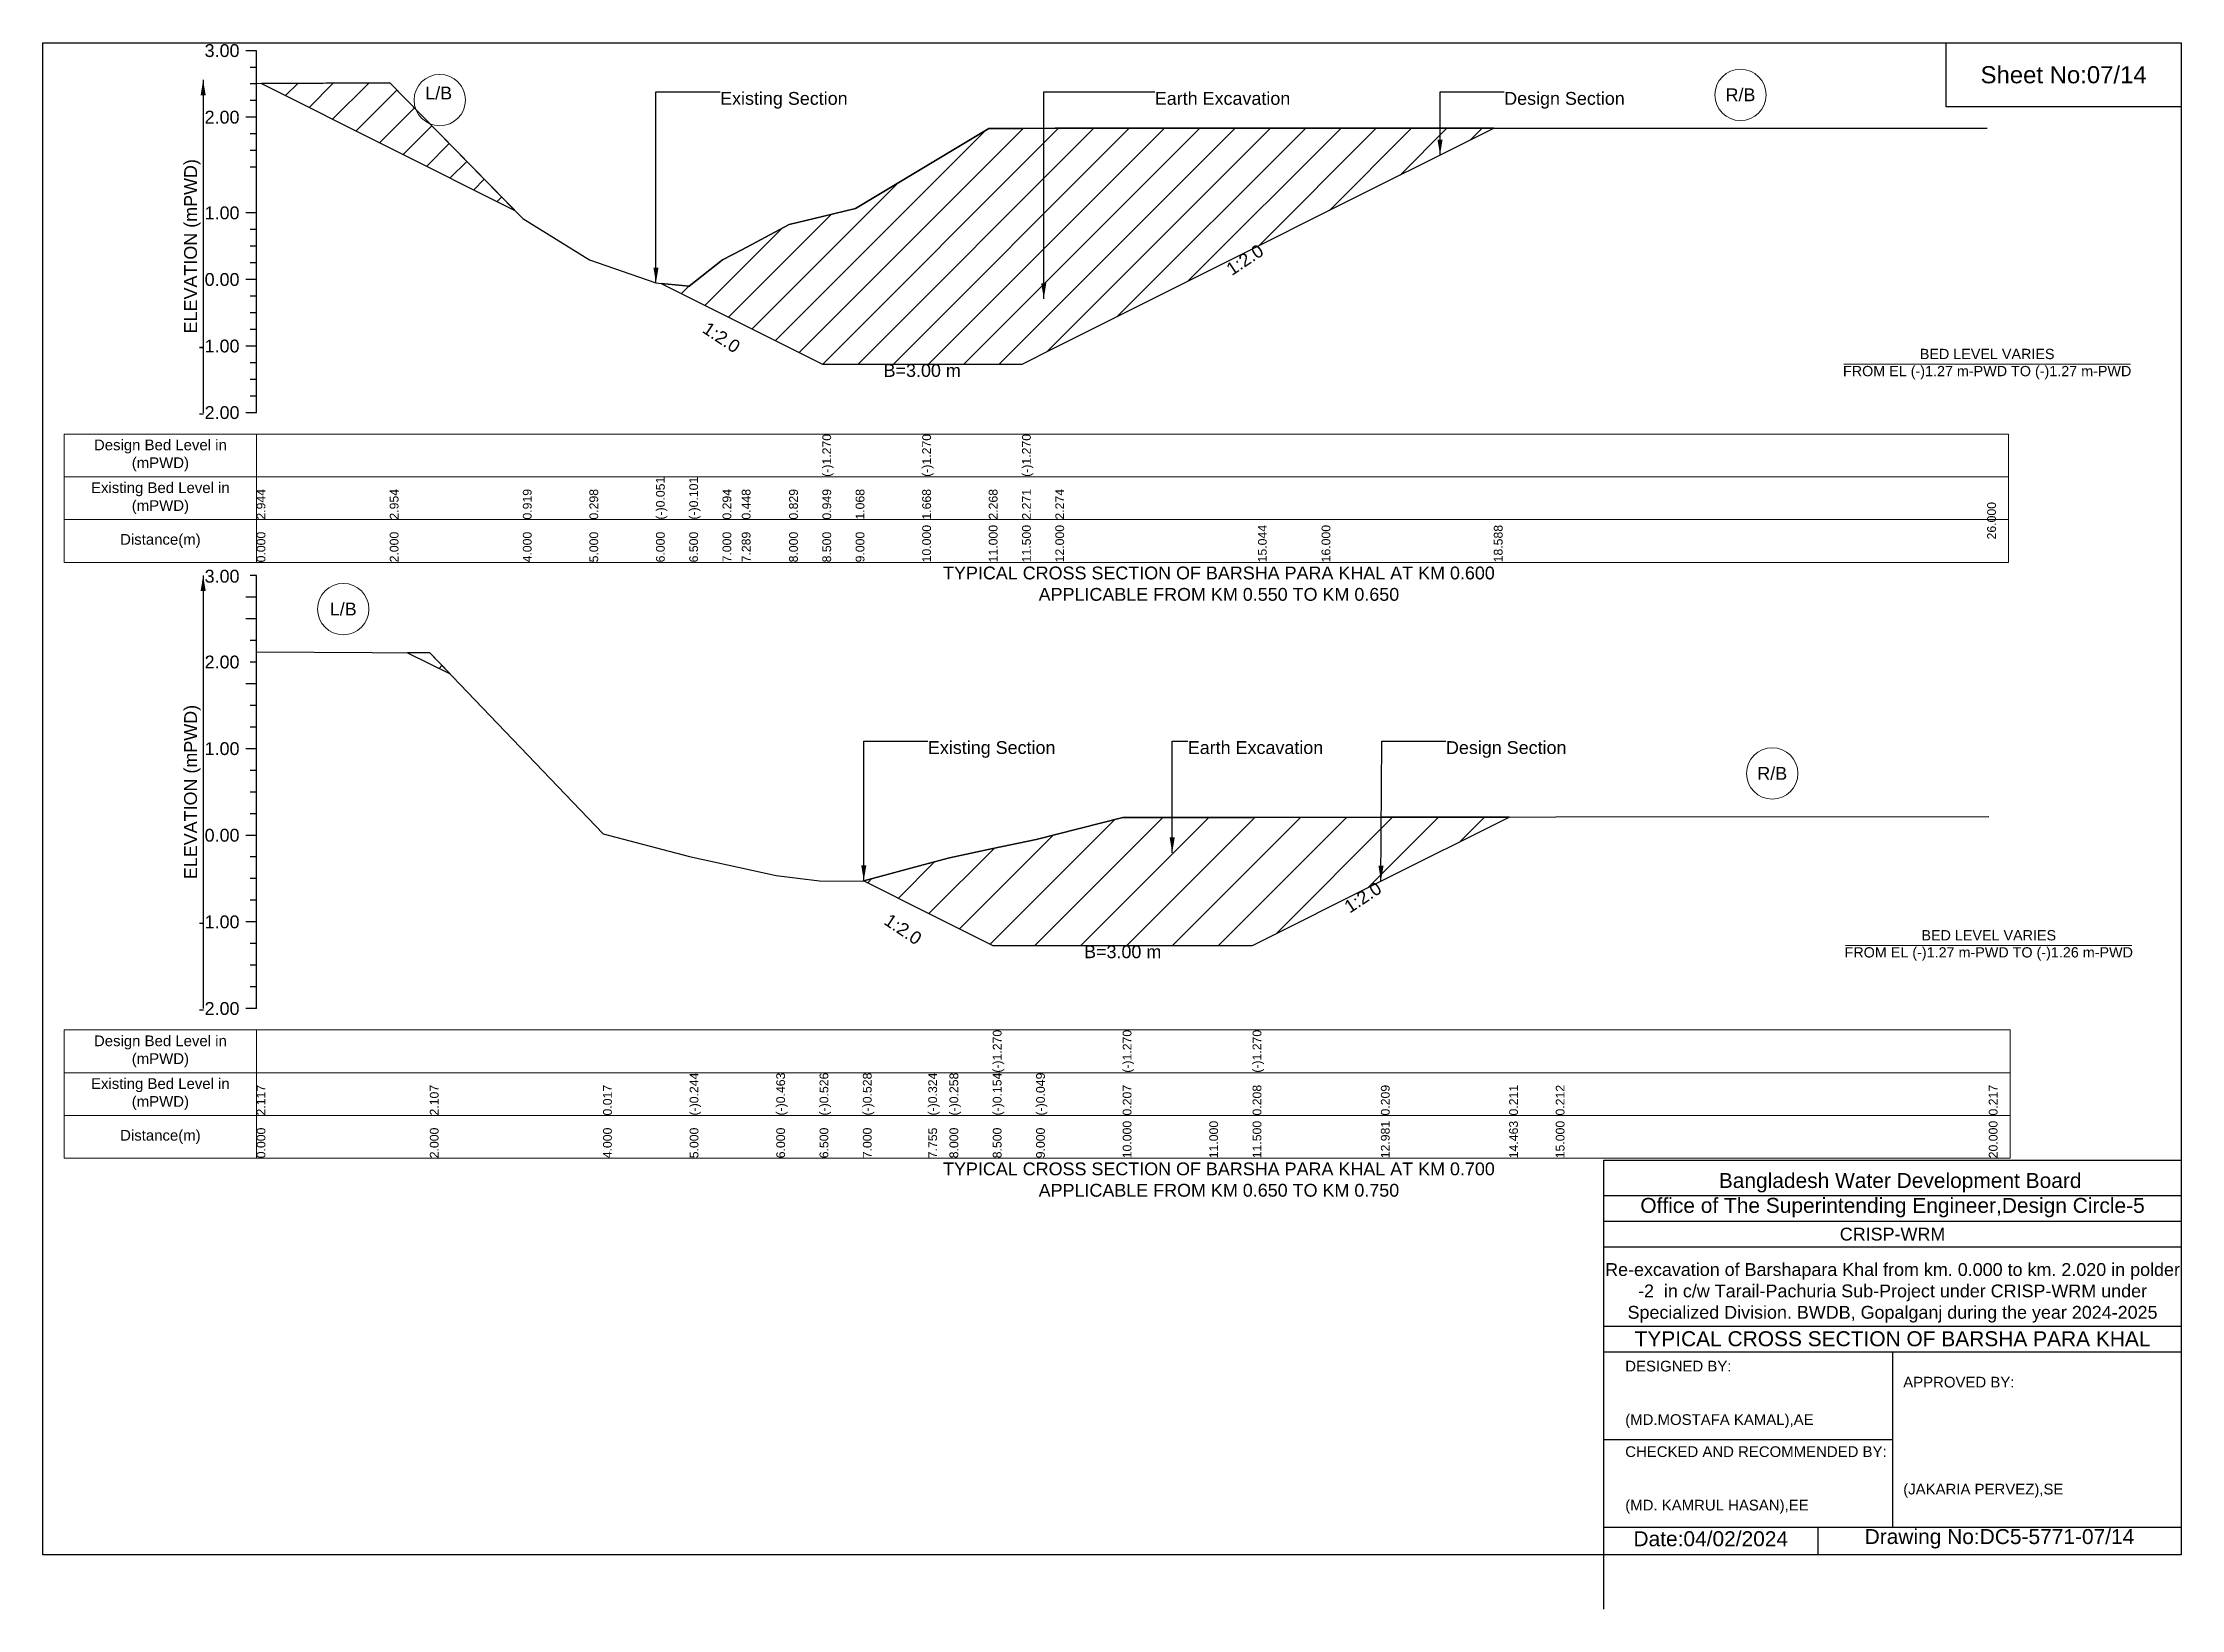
# Model space of a CAD drawing. Header units: inches. Extents: x 91000 to 248000, y -12937 to 0.
# Drawn here: x 160000 to 168000, y -5859 to 0 of the extents above; entities that cross this region are included whole.
import ezdxf

# ---------------------------------------------------------------- set-up
doc = ezdxf.new("R2010")
doc.units = ezdxf.units.IN
doc.header["$LTSCALE"] = 7
doc.header["$MEASUREMENT"] = 0
for name, color, linetype, lineweight in [('Cross section Data Border', 7, 'Continuous', 9), ('Cross Section Labels', 7, 'Continuous', 9), ('Existing_Bed_Level for Xsection', 7, 'Continuous', 25)]:
    doc.layers.add(name, color=color, linetype=linetype, lineweight=lineweight)
doc.styles.get("Standard").update_dxf_attribs({"font": 'arial.ttf'})
doc.dimstyles.get("Standard").update_dxf_attribs({"dimtxt": 0.18, "dimasz": 0.18, "dimexe": 0.18, "dimexo": 0.0625, "dimgap": 0.09, "dimtad": 0, "dimtih": 1, "dimtoh": 1, "dimdec": 4, "dimzin": 0, "dimdsep": 46, "dimtxsty": 'Standard', "dimcen": 0.09, "dimadec": 0, "dimazin": 0, "dimtfac": 1, "dimtdec": 4, "dimtofl": 0, "dimtmove": 0, "dimatfit": 3, "dimfxl": 1, "dimtolj": 1, "dimtzin": 0, "dimarcsym": 0})
pattern_1 = [(45, (0, -71.67), (-85.91347, 85.91347), [])]

msp = doc.modelspace()

# ---------------------------------------------------------------- texts
at = {"attachment_point": 5}
for s, insert, char_height in [('Sheet No:07/14', (167560, -120), 64), ('Bangladesh Water Development Board', (166948.5, -4264.1), 56), ('Office of The Superintending Engineer,Design Circle-5', (166920, -4357.2), 56)]:
    msp.add_mtext(s, dxfattribs=dict(at, insert=insert, char_height=char_height))
for s, insert, char_height, width, attachment_point in [('CRISP-WRM', (166920, -4456.5), 48, 2240, 5), ('Re-excavation of Barshapara Khal from km. 0.000 to km. 2.020 in polder -2  in c/w Tarail-Pachuria Sub-Project under CRISP-WRM under Specialized Division. BWDB, Gopalganj during the year 2024-2025', (166920, -4676), 48, 2160, 5), ('TYPICAL CROSS SECTION OF BARSHA PARA KHAL', (166920, -4848), 56, 2240, 5), ('DESIGNED BY:^J^J^J(MD.MOSTAFA KAMAL),AE', (165920, -5056), 40, 1120, 4), ('APPROVED BY:^J^J^J^J^J^J(JAKARIA PERVEZ),SE', (166960, -5216), 40, 1120, 4), ('CHECKED AND RECOMMENDED BY:^J^J^J(MD. KAMRUL HASAN),EE', (165920, -5376), 40, 1120, 4), ('Date:04/02/2024', (166240, -5596), 56, 1120, 5), ('Drawing No:DC5-5771-07/14', (167320, -5596), 56, 1760, 5)]:
    msp.add_mtext(s, dxfattribs=dict(insert=insert, char_height=char_height, width=width, attachment_point=attachment_point))
at = {"layer": 'Cross section Data Border', "char_height": 40, "width": 640, "attachment_point": 5}
for s, insert in [('Design Bed Level in (mPWD)', (160440, -1543.6)), ('Existing Bed Level in (mPWD)', (160440, -1703.6)), ('Distance(m)', (160440, -1863.6)), ('Design Bed Level in (mPWD)', (160440, -3772.6)), ('Existing Bed Level in (mPWD)', (160440, -3932.6)), ('Distance(m)', (160440, -4092.6))]:
    msp.add_mtext(s, dxfattribs=dict(at, insert=insert))
at = {"layer": 'Cross Section Labels'}
for s, insert, char_height, attachment_point in [('L/B', (161481.1, -188.3), 48, 5), ('Existing Section', (162534, -184.1), 48, 1), ('Earth Excavation', (164160.1, -184.1), 48, 1), ('Design Section', (165467.2, -184.1), 48, 1), ('R/B', (166351.2, -194.9), 48, 5), ('BED LEVEL VARIES ^JFROM EL (-)1.27 m-PWD TO (-)1.27 m-PWD', (167274, -1201.8), 38.4, 5), ('B=3.00 m', (163290, -1201.8), 48, 2), ('TYPICAL CROSS SECTION OF BARSHA PARA KHAL AT KM 0.600^JAPPLICABLE FROM KM 0.550 TO KM 0.650', (164400, -2023.6), 48, 5), ('L/B', (161124, -2118.3), 48, 5), ('Existing Section', (163311.4, -2612.3), 48, 1), ('Earth Excavation', (164283.4, -2612.3), 48, 1), ('Design Section', (165249.3, -2612.3), 48, 1), ('R/B', (166470, -2733.1), 48, 5), ('BED LEVEL VARIES ^JFROM EL (-)1.27 m-PWD TO (-)1.26 m-PWD', (167280, -3376.1), 38.4, 5), ('B=3.00 m', (164040, -3376.1), 48, 2), ('TYPICAL CROSS SECTION OF BARSHA PARA KHAL AT KM 0.700^JAPPLICABLE FROM KM 0.650 TO KM 0.750', (164400, -4252.6), 48, 5)]:
    msp.add_mtext(s, dxfattribs=dict(at, insert=insert, char_height=char_height, attachment_point=attachment_point))
at = {"layer": 'Cross Section Labels', "char_height": 48, "attachment_point": 2}
for insert, rotation in [((164483.7, -791.7), 33.69007), ((162552.6, -1082.2), 326.30993), ((164925, -3176.6), 33.69007), ((163231.7, -3295.9), 326.30993)]:
    msp.add_mtext('1:2.0', dxfattribs=dict(at, insert=insert, rotation=rotation))
at = {"layer": 'Existing_Bed_Level for Xsection', "char_height": 48, "attachment_point": 6}
for s, insert in [('3.00', (160736, -29.6)), ('2.00', (160736, -278.6)), ('1.00', (160736, -636.6)), ('0.00', (160736, -885.6)), ('-1.00', (160736, -1134.6)), ('-2.00', (160736, -1383.6)), ('3.00', (160736, -1995.7)), ('2.00', (160736, -2316.6)), ('1.00', (160736, -2640.6)), ('0.00', (160736, -2964.6)), ('-1.00', (160736, -3288.6)), ('-2.00', (160736, -3612.6))]:
    msp.add_mtext(s, dxfattribs=dict(at, insert=insert))
at = {"layer": 'Existing_Bed_Level for Xsection', "rotation": 90}
for s, insert, char_height, attachment_point in [('ELEVATION (mPWD)', (160560, -761.1), 48, 5), ('(-)1.270', (162916.5, -1623.6), 32.8, 1), ('(-)1.270', (163290, -1623.6), 32.8, 1), ('(-)1.270', (163663.5, -1623.6), 32.8, 1), ('2.944', (160800, -1783.6), 32.8, 1), ('2.954', (161298, -1783.6), 32.8, 1), ('0.919', (161796, -1783.6), 32.8, 1), ('0.298', (162045, -1783.6), 32.8, 1), ('(-)0.051', (162294, -1783.6), 32.8, 1), ('(-)0.101', (162418.5, -1783.6), 32.8, 1), ('0.294', (162543, -1783.6), 32.8, 1), ('0.448', (162614.9, -1783.6), 32.8, 1), ('0.829', (162792, -1783.6), 32.8, 1), ('0.949', (162916.5, -1783.6), 32.8, 1), ('1.068', (163041, -1783.6), 32.8, 1), ('1.668', (163290, -1783.6), 32.8, 1), ('2.268', (163539, -1783.6), 32.8, 1), ('2.271', (163663.5, -1783.6), 32.8, 1), ('2.274', (163788, -1783.6), 32.8, 1), ('26.000', (167274, -1857.8), 32.8, 1), ('0.000', (160800, -1943.6), 32.8, 1), ('2.000', (161298, -1943.6), 32.8, 1), ('4.000', (161796, -1943.6), 32.8, 1), ('5.000', (162045, -1943.6), 32.8, 1), ('6.000', (162294, -1943.6), 32.8, 1), ('6.500', (162418.5, -1943.6), 32.8, 1), ('7.000', (162543, -1943.6), 32.8, 1), ('7.289', (162614.9, -1943.6), 32.8, 1), ('8.000', (162792, -1943.6), 32.8, 1), ('8.500', (162916.5, -1943.6), 32.8, 1), ('9.000', (163041, -1943.6), 32.8, 1), ('10.000', (163290, -1943.6), 32.8, 1), ('11.000', (163539, -1943.6), 32.8, 1), ('11.500', (163663.5, -1943.6), 32.8, 1), ('12.000', (163788, -1943.6), 32.8, 1), ('15.044', (164546, -1943.6), 32.8, 1), ('16.000', (164784, -1943.6), 32.8, 1), ('18.588', (165428.4, -1943.6), 32.8, 1), ('ELEVATION (mPWD)', (160560, -2802.6), 48, 5), ('(-)1.270', (163554, -3852.6), 32.8, 1), ('(-)1.270', (164040, -3852.6), 32.8, 1), ('(-)1.270', (164526, -3852.6), 32.8, 1), ('2.117', (160800, -4012.6), 32.8, 1), ('2.107', (161448, -4012.6), 32.8, 1), ('0.017', (162096, -4012.6), 32.8, 1), ('(-)0.244', (162420, -4012.6), 32.8, 1), ('(-)0.463', (162744, -4012.6), 32.8, 1), ('(-)0.526', (162906, -4012.6), 32.8, 1), ('(-)0.528', (163068, -4012.6), 32.8, 1), ('(-)0.324', (163312.7, -4012.6), 32.8, 1), ('(-)0.258', (163392, -4012.6), 32.8, 1), ('(-)0.154', (163554, -4012.6), 32.8, 1), ('(-)0.049', (163716, -4012.6), 32.8, 1), ('0.207', (164040, -4012.6), 32.8, 1), ('0.208', (164526, -4012.6), 32.8, 1), ('0.209', (165006, -4012.6), 32.8, 1), ('0.211', (165485.9, -4012.6), 32.8, 1), ('0.212', (165660, -4012.6), 32.8, 1), ('0.217', (167280, -4012.6), 32.8, 1), ('0.000', (160800, -4172.6), 32.8, 1), ('2.000', (161448, -4172.6), 32.8, 1), ('4.000', (162096, -4172.6), 32.8, 1), ('5.000', (162420, -4172.6), 32.8, 1), ('6.000', (162744, -4172.6), 32.8, 1), ('6.500', (162906, -4172.6), 32.8, 1), ('7.000', (163068, -4172.6), 32.8, 1), ('7.755', (163312.7, -4172.6), 32.8, 1), ('8.000', (163392, -4172.6), 32.8, 1), ('8.500', (163554, -4172.6), 32.8, 1), ('9.000', (163716, -4172.6), 32.8, 1), ('10.000', (164040, -4172.6), 32.8, 1), ('11.000', (164364, -4172.6), 32.8, 1), ('11.500', (164526, -4172.6), 32.8, 1), ('12.981', (165006, -4172.6), 32.8, 1), ('14.463', (165485.9, -4172.6), 32.8, 1), ('15.000', (165660, -4172.6), 32.8, 1), ('20.000', (167280, -4172.6), 32.8, 1)]:
    msp.add_mtext(s, dxfattribs=dict(at, insert=insert, char_height=char_height, attachment_point=attachment_point))

# ---------------------------------------------------------------- hatches: boundary and pattern name
at = {"layer": 'Existing_Bed_Level for Xsection'}
h = msp.add_hatch(dxfattribs=at)
h.set_pattern_fill('ANSI31', color=256, scale=747, style=0)
h.set_pattern_definition([(45, (0, 394.23), (-66.026096, 66.026096), [])])
h.paths.add_polyline_path([(160817.8, -152.5), (161298, -392.6), (161766.6, -626.9), (161298, -150.1)])
h = msp.add_hatch(dxfattribs=at)
h.set_pattern_fill('ANSI31', color=256, scale=747, style=0)
h.set_pattern_definition([(45, (0, 285.245), (-66.026096, 66.026096), [])])
h.paths.add_polyline_path([(162313.3, -900.2), (162418.5, -952.8), (162543, -1015.1), (162614.9, -1051), (162792, -1139.6), (162916.5, -1201.8), (163041, -1201.8), (163290, -1201.8), (163539, -1201.8), (163663.5, -1201.8), (163788, -1139.6), (164546, -760.6), (164784, -641.6), (165428.4, -319.4), (164784, -319.4), (164546, -319.4), (163788, -319.4), (163663.5, -320.1), (163539, -320.9), (163290, -470.3), (163041, -619.7), (162916.5, -649.4), (162792, -679.2), (162614.9, -773.9), (162543, -812.4), (162418.5, -910.8)])
h = msp.add_hatch(dxfattribs=at)
h.set_pattern_fill('ANSI31', color=256, scale=972, style=0)
h.set_pattern_definition(pattern_1)
h.paths.add_polyline_path([(161364.9, -2281.5), (161448, -2323.1), (161523.5, -2360.8), (161448, -2281.9)])
h = msp.add_hatch(dxfattribs=at)
h.set_pattern_fill('ANSI31', color=256, scale=972, style=0)
h.set_pattern_definition(pattern_1)
h.paths.add_polyline_path([(163071.4, -3134.8), (163312.7, -3255.4), (163392, -3295.1), (163554, -3376.1), (163716, -3376.1), (164040, -3376.1), (164364, -3376.1), (164526, -3376.1), (165006, -3136.1), (165485.9, -2896.1), (165006, -2896.7), (164526, -2897.3), (164364, -2897.5), (164040, -2897.5), (163716, -2980.5), (163554, -3014.3), (163392, -3048.2), (163312.7, -3069.6)])

# ---------------------------------------------------------------- linework, layer by layer
for points in [[(160000, 0), (168000, 0), (168000, -5656), (160000, -5656)], [(167120, 0), (168000, 0), (168000, -240), (167120, -240)]]:
    msp.add_lwpolyline(points, close=True)
for points in [[(165840, -5859.4), (165840, -4179.4), (168000, -4179.4)], [(165840, -4311.9), (168000, -4311.9)], [(165840, -4408.3), (168000, -4408.3)], [(165840, -4504), (168000, -4504)], [(165840, -4800), (168000, -4800)], [(165840, -4896), (168000, -4896)], [(166920, -4896), (166920, -5552)], [(165840, -5224), (166920, -5224)], [(165840, -5552), (168000, -5552)], [(166640, -5552), (166640, -5656)]]:
    msp.add_lwpolyline(points)
at = {"layer": 'Cross section Data Border'}
for points in [[(160080, -1463.6), (167354, -1463.6), (167354, -1943.6), (160080, -1943.6)], [(160080, -3692.6), (167360, -3692.6), (167360, -4172.6), (160080, -4172.6)]]:
    msp.add_lwpolyline(points, close=True, dxfattribs=at)
for points in [[(160800, -1463.6), (160800, -1943.6)], [(160080, -1623.6), (167354, -1623.6)], [(160080, -1783.6), (167354, -1783.6)], [(160800, -3692.6), (160800, -4172.6)], [(160080, -3852.6), (167360, -3852.6)], [(160080, -4012.6), (167360, -4012.6)]]:
    msp.add_lwpolyline(points, dxfattribs=at)
at = {"layer": 'Cross Section Labels'}
for points in [[(166738.2, -1201.8), (167809.8, -1201.8)], [(166744.2, -3376.1), (167815.8, -3376.1)]]:
    msp.add_lwpolyline(points, dxfattribs=at)
for centre in [(161485, -214.2), (166351.2, -194.9), (161124, -2118.3), (166470, -2733.1)]:
    msp.add_circle(centre, 96, dxfattribs=at)
at = {"layer": 'Existing_Bed_Level for Xsection'}
for points in [[(160800, -29.6), (160760, -29.6)], [(160800, -1383.6), (160800, -1134.6), (160800, -885.6), (160800, -636.6), (160800, -387.6), (160800, -29.6)], [(160800, -91.9), (160776, -91.9)], [(160800, -154.1), (160776, -154.1)], [(160800, -152.5), (161298, -150.1), (161796, -656.8), (162045, -811.4), (162294, -898.3), (162313.3, -900.2), (162418.5, -910.8), (162543, -812.4), (162614.9, -773.9), (162792, -679.2), (162916.5, -649.4), (162916.5, -649.4), (163041, -619.7), (163290, -470.3), (163290, -470.3), (163539, -320.9), (163663.5, -320.1), (163663.5, -320.1), (163788, -319.4), (164546, -319.4), (164784, -319.4), (165428.4, -319.4), (167274, -319.4)], [(160800, -216.4), (160776, -216.4)], [(160800, -278.6), (160760, -278.6)], [(160800, -340.9), (160776, -340.9)], [(160800, -403.1), (160776, -403.1)], [(160800, -465.4), (160776, -465.4)], [(160800, -636.6), (160760, -636.6)], [(160800, -698.9), (160776, -698.9)], [(160800, -761.1), (160776, -761.1)], [(160800, -823.4), (160776, -823.4)], [(160800, -885.6), (160760, -885.6)], [(160800, -947.9), (160776, -947.9)], [(160800, -1010.1), (160776, -1010.1)], [(160800, -1072.4), (160776, -1072.4)], [(160800, -1134.6), (160760, -1134.6)], [(160800, -1196.9), (160776, -1196.9)], [(160800, -1259.1), (160776, -1259.1)], [(160800, -1321.4), (160776, -1321.4)], [(160800, -1383.6), (160760, -1383.6)], [(160800, -1992.6), (160776, -1992.6)], [(160800, -3612.6), (160800, -3288.6), (160800, -2964.6), (160800, -2640.6), (160800, -2316.6), (160800, -1992.6)], [(160800, -2073.6), (160760, -2073.6)], [(160800, -2154.6), (160760, -2154.6)], [(160800, -2235.6), (160776, -2235.6)], [(160800, -2316.6), (160776, -2316.6)], [(160800, -2278.7), (161448, -2281.9), (162096, -2959.1), (162420, -3043.7), (162744, -3114.6), (162906, -3135), (163068, -3135.7), (163071.4, -3134.8), (163312.7, -3069.6), (163392, -3048.2), (163554, -3014.3), (163554, -3014.3), (163716, -2980.5), (164040, -2897.5), (164040, -2897.5), (164364, -2897.5), (164526, -2897.3), (164526, -2897.3), (165006, -2896.7), (165485.9, -2896.1), (165660, -2895.9), (167280, -2894.3)], [(160800, -2397.6), (160760, -2397.6)], [(160800, -2478.6), (160776, -2478.6)], [(160800, -2559.6), (160776, -2559.6)], [(160800, -2559.6), (160776, -2559.6)], [(160800, -2640.6), (160760, -2640.6)], [(160800, -2721.6), (160776, -2721.6)], [(160800, -2802.6), (160776, -2802.6)], [(160800, -2883.6), (160776, -2883.6)], [(160800, -2964.6), (160760, -2964.6)], [(160800, -3045.6), (160776, -3045.6)], [(160800, -3126.6), (160776, -3126.6)], [(160800, -3207.6), (160776, -3207.6)], [(160800, -3288.6), (160760, -3288.6)], [(160800, -3369.6), (160776, -3369.6)], [(160800, -3450.6), (160776, -3450.6)], [(160800, -3531.6), (160776, -3531.6)], [(160800, -3612.6), (160760, -3612.6)]]:
    msp.add_lwpolyline(points, dxfattribs=at)
for points in [[(160817.8, -152.5), (161298, -392.6), (161766.6, -626.9), (161298, -150.1)], [(162313.3, -900.2), (162418.5, -952.8), (162543, -1015.1), (162614.9, -1051), (162792, -1139.6), (162916.5, -1201.8), (162916.5, -1201.8), (163041, -1201.8), (163290, -1201.8), (163290, -1201.8), (163539, -1201.8), (163663.5, -1201.8), (163663.5, -1201.8), (163788, -1139.6), (164546, -760.6), (164784, -641.6), (165428.4, -319.4), (164784, -319.4), (164546, -319.4), (163788, -319.4), (163663.5, -320.1), (163663.5, -320.1), (163539, -320.9), (163290, -470.3), (163290, -470.3), (163041, -619.7), (162916.5, -649.4), (162916.5, -649.4), (162792, -679.2), (162614.9, -773.9), (162543, -812.4), (162418.5, -910.8)], [(161364.9, -2281.5), (161448, -2323.1), (161523.5, -2360.8), (161448, -2281.9)], [(163071.4, -3134.8), (163312.7, -3255.4), (163392, -3295.1), (163554, -3376.1), (163554, -3376.1), (163716, -3376.1), (164040, -3376.1), (164040, -3376.1), (164364, -3376.1), (164526, -3376.1), (164526, -3376.1), (165006, -3136.1), (165485.9, -2896.1), (165485.9, -2896.1), (165485.9, -2896.1), (165006, -2896.7), (164526, -2897.3), (164526, -2897.3), (164364, -2897.5), (164040, -2897.5), (164040, -2897.5), (163716, -2980.5), (163554, -3014.3), (163554, -3014.3), (163392, -3048.2), (163312.7, -3069.6)]]:
    msp.add_lwpolyline(points, close=True, dxfattribs=at)

msp.set_redraw_order([(e.dxf.handle, doc.entitydb.next_handle()) for e in msp.query("TEXT MTEXT ATTDEF DIMENSION ARC_DIMENSION")])  # texts and dimensions are drawn at this point

# ---------------------------------------------------------------- leaders
at = {"layer": 'Cross Section Labels', "annotation_type": 0, "has_hookline": 1, "hookline_direction": 0}
for points, text_width in [([(162294, -898.3), (162294, -184.1), (162533.9, -184.1)], 467.2), ([(163744.7, -957.5), (163744.7, -184.1), (164160, -184.1)], 497), ([(165227.2, -420), (165227.2, -184.1), (165467.1, -184.1)], 441.2), ([(163071.4, -3134.8), (163071.4, -2612.3), (163311.3, -2612.3)], 467.2), ([(164225.2, -3030.2), (164225.2, -2612.3), (164283.3, -2612.3)], 497), ([(165006, -3136.1), (165009.3, -2612.3), (165249.2, -2612.3)], 441.2)]:
    msp.add_leader(points, dimstyle='Standard', override={"dimasz": 57.6}, dxfattribs=dict(at, text_width=text_width))
at = {"layer": 'Existing_Bed_Level for Xsection'}
for points in [[(160600, -138.6), (160600, -1383.6)], [(160600, -1992.6), (160600, -3612.6)]]:
    msp.add_leader(points, dimstyle='Standard', override={"dimasz": 57.6}, dxfattribs=at)

doc.saveas('drawing.dxf')
